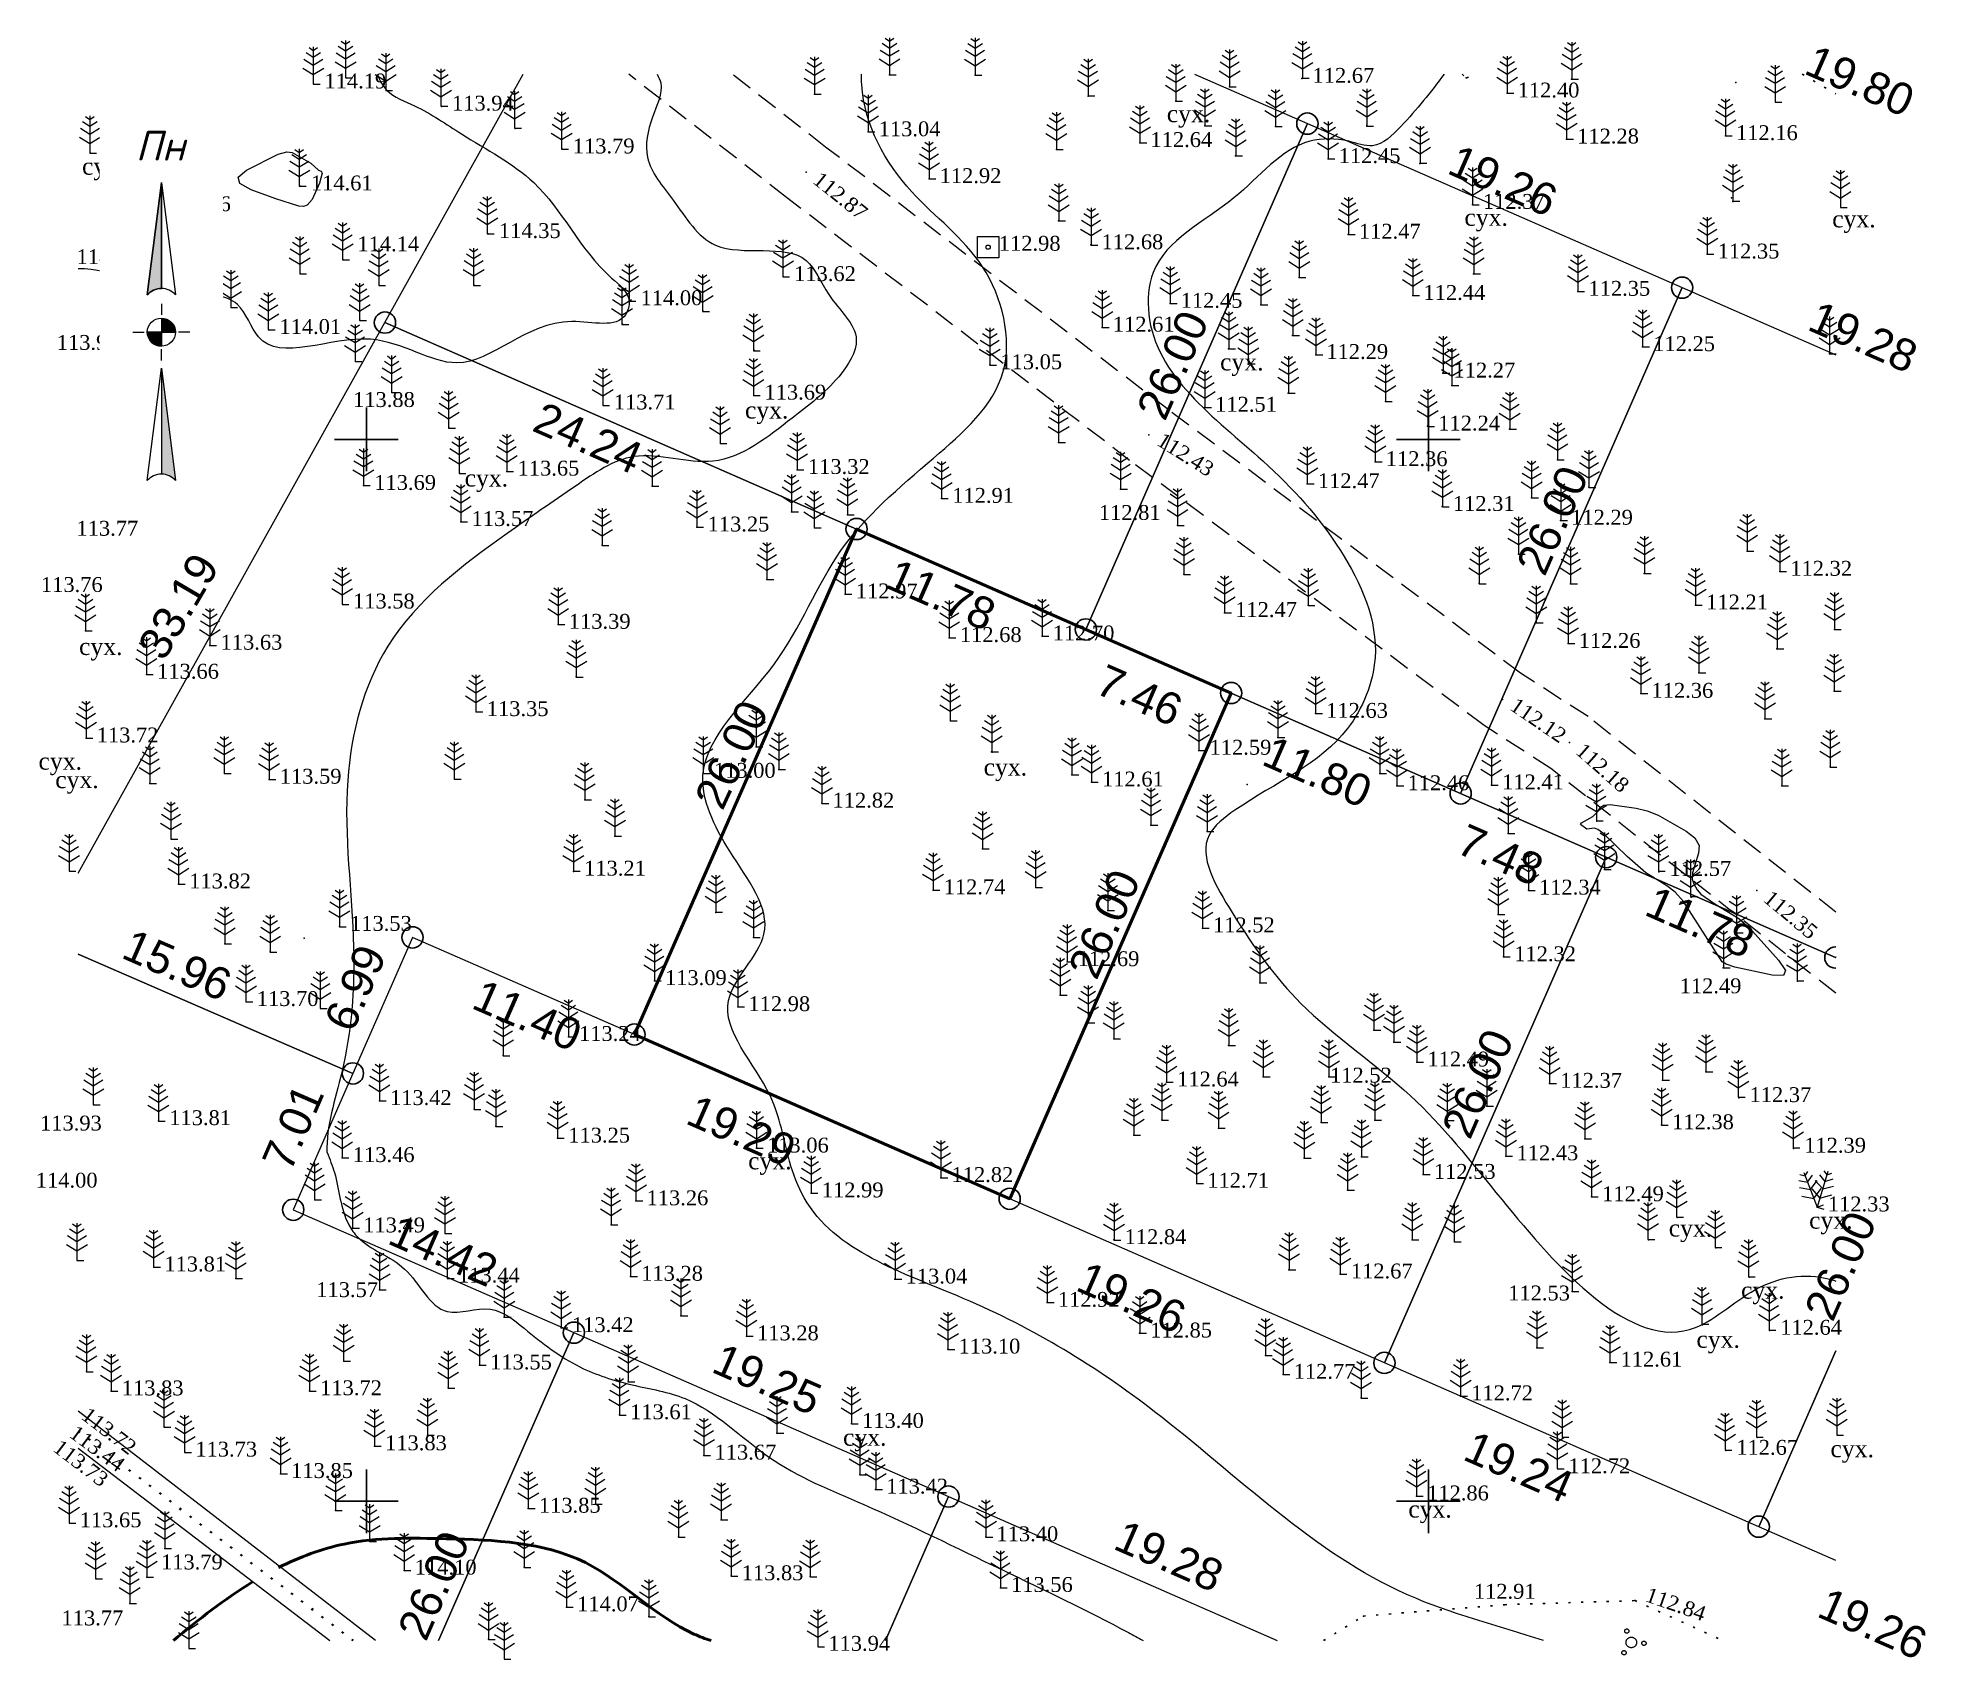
# Model space of a CAD drawing. Header units: millimetres. Extents: x 5405534.5 to 5405623.4, y 5525092.6 to 5525168.9.
import ezdxf
from ezdxf.enums import TextEntityAlignment as Align

# ---------------------------------------------------------------- set-up
doc = ezdxf.new("R2010")
doc.units = ezdxf.units.MM
doc.set_wipeout_variables(frame=1)
for name, pattern in [('DASHEDX2', [1.5, 1, -0.5]), ('HIDDEN', [0.5, 0, -0.5]), ('суцільна', [50, 50, 0])]:
    doc.linetypes.add(name, pattern=pattern)
for name, color, linetype, lineweight in [('#Лист (текст_ПН)', 250, 'Continuous', 0), ('#Штамп', 250, 'Continuous', 0), ('11900000', 1, 'Continuous', 30), ('Контур', 7, 'HIDDEN', 30), ('рельеф', 7, 'Continuous', 0), ('ТОЧКИ', 7, 'Continuous', 30), ('усл. знак', 7, 'суцільна', 20)]:
    doc.layers.add(name, color=color, linetype=linetype, lineweight=lineweight)
for name, color, linetype in [('SC007', 7, 'Continuous'), ('горизонтали', 42, 'Continuous'), ('дороги', 7, 'Continuous'), ('Ділянки_Межі', 10, 'Continuous'), ('надписи', 7, 'Continuous'), ('отметки', 7, 'Continuous'), ('промеры', 185, 'Continuous'), ('Растительность', 7, 'Continuous')]:
    doc.layers.add(name, color=color, linetype=linetype)
doc.styles.get("Standard").update_dxf_attribs({"font": 'arial.ttf'})
doc.styles.add('times', font='times.ttf')
doc.styles.add('Мой_Топо', font='isocpeui.ttf')
doc.linetypes.add('канава 0', pattern='A,0.9,0,["|",Standard,S=0.25,R=0,X=0,Y=0],0.1', length=1)

msp = doc.modelspace()

# ---------------------------------------------------------------- texts
at = {"layer": 'надписи', "color": 7, "style": 'times'}
for p in [(5405587.686, 5525165.735, 111.861), (5405536.611, 5525163.261, 111.861), (5405601.699, 5525160.855, 111.861), (5405619.014, 5525160.781, 111.861), (5405590.195, 5525154.045, 111.861), (5405567.824, 5525151.78, 111.861), (5405554.626, 5525148.579, 111.861), (5405536.473, 5525140.647, 111.861), (5405534.563, 5525135.247, 111.861), (5405535.35, 5525134.377, 111.861), (5405579.062, 5525134.969, 111.861), (5405567.976, 5525116.429, 111.861), (5405611.318, 5525113.261, 111.861), (5405617.928, 5525113.631, 111.861), (5405614.724, 5525110.337, 111.861), (5405612.623, 5525108.024, 111.861), (5405572.442, 5525103.412, 111.861), (5405618.933, 5525102.872, 111.861), (5405599.055, 5525100.03, 111.861)]:
    msp.add_text('сух.', height=0.8, dxfattribs=at).set_placement(p, align=Align.TOP_LEFT)
at = {"layer": 'отметки', "color": 7, "style": 'times'}
for s, p in [('114.19', (5405548.027, 5525167.225, 114.186)), ('112.67', (5405594.546, 5525167.489, 112.666)), ('113.94', (5405554.029, 5525166.181, 113.941)), ('112.40', (5405604.205, 5525166.798, 112.403)), ('113.04', (5405574.12, 5525164.973, 113.038)), ('112.64', (5405586.916, 5525164.467, 112.636)), ('112.28', (5405607.006, 5525164.631, 112.282)), ('112.16', (5405614.487, 5525164.79, 112.158)), ('114.35', (5405537.504, 5525163.98, 114.352)), ('113.79', (5405559.717, 5525164.164, 113.787)), ('112.45', (5405595.78, 5525163.711, 112.455)), ('114.61', (5405547.386, 5525162.423, 114.613)), ('112.92', (5405576.991, 5525162.767, 112.922)), ('112.37', (5405602.571, 5525161.554, 112.369)), ('114.36', (5405540.709, 5525161.443, 114.359)), ('114.35', (5405556.241, 5525160.18, 114.35)), ('112.47', (5405596.732, 5525160.15, 112.471)), ('114.01', (5405536.356, 5525158.951, 114.006)), ('114.14', (5405549.576, 5525159.557, 114.142)), ('112.98', (5405579.776, 5525159.582, 112.98)), ('112.68', (5405584.614, 5525159.652, 112.68)), ('112.35', (5405613.621, 5525159.217, 112.353)), ('113.62', (5405570.138, 5525158.152, 113.624)), ('112.44', (5405599.77, 5525157.267, 112.442)), ('112.35', (5405607.538, 5525157.461, 112.353)), ('114.00', (5405562.911, 5525157.017, 114.001)), ('112.45', (5405588.339, 5525156.894, 112.445)), ('114.01', (5405545.905, 5525155.664, 114.012)), ('112.61', (5405585.143, 5525155.774, 112.605)), ('113.96', (5405535.423, 5525154.915, 113.957)), ('112.29', (5405595.199, 5525154.486, 112.291)), ('112.25', (5405610.589, 5525154.855, 112.246)), ('113.05', (5405579.848, 5525154.003, 113.052)), ('112.27', (5405601.185, 5525153.612, 112.271)), ('113.88', (5405549.373, 5525152.225, 113.881)), ('113.71', (5405561.649, 5525152.109, 113.711)), ('113.69', (5405568.741, 5525152.573, 113.689)), ('112.51', (5405589.962, 5525152.002, 112.506)), ('112.24', (5405600.466, 5525151.116, 112.241)), ('112.36', (5405597.997, 5525149.44, 112.362)), ('113.69', (5405550.37, 5525148.32, 113.692)), ('113.65', (5405557.12, 5525148.994, 113.646)), ('113.32', (5405570.789, 5525149.072, 113.325)), ('112.47', (5405594.799, 5525148.402, 112.467)), ('112.91', (5405577.584, 5525147.712, 112.912)), ('112.31', (5405601.155, 5525147.331, 112.308)), ('113.57', (5405554.953, 5525146.622, 113.566)), ('112.81', (5405584.488, 5525146.907, 112.809)), ('112.29', (5405606.723, 5525146.683, 112.288)), ('113.77', (5405536.351, 5525146.164, 113.77)), ('113.25', (5405566.065, 5525146.363, 113.247)), ('112.32', (5405617.043, 5525144.278, 112.317)), ('113.76', (5405534.677, 5525143.515, 113.758)), ('112.97', (5405573.045, 5525143.212, 112.972)), ('113.58', (5405549.368, 5525142.737, 113.577)), ('112.47', (5405590.906, 5525142.336, 112.47)), ('112.21', (5405613.08, 5525142.691, 112.214)), ('113.39', (5405559.532, 5525141.782, 113.394)), ('112.68', (5405577.944, 5525141.157, 112.676)), ('112.70', (5405582.312, 5525141.233, 112.703)), ('113.63', (5405543.136, 5525140.798, 113.634)), ('112.26', (5405607.08, 5525140.882, 112.258)), ('113.66', (5405540.149, 5525139.431, 113.661)), ('112.36', (5405610.507, 5525138.532, 112.361)), ('113.35', (5405555.668, 5525137.671, 113.35)), ('112.63', (5405595.189, 5525137.588, 112.634)), ('113.72', (5405537.303, 5525136.43, 113.716)), ('112.59', (5405589.7, 5525135.852, 112.59)), ('113.59', (5405545.921, 5525134.487, 113.591)), ('113.00', (5405566.363, 5525134.764, 112.998)), ('112.61', (5405584.636, 5525134.356, 112.608)), ('112.46', (5405599.021, 5525134.181, 112.461)), ('112.41', (5405603.472, 5525134.22, 112.414)), ('112.82', (5405571.947, 5525133.362, 112.819)), ('113.82', (5405541.658, 5525129.555, 113.825)), ('113.21', (5405560.251, 5525130.159, 113.21)), ('112.57', (5405611.351, 5525130.143, 112.572)), ('112.74', (5405577.179, 5525129.28, 112.74)), ('112.34', (5405605.212, 5525129.266, 112.339)), ('113.53', (5405549.23, 5525127.558, 113.525)), ('112.52', (5405589.86, 5525127.487, 112.516)), ('112.32', (5405604.043, 5525126.129, 112.318)), ('112.69', (5405583.488, 5525125.896, 112.691)), ('113.09', (5405564.058, 5525125.005, 113.087)), ('112.49', (5405611.833, 5525124.619, 112.494)), ('113.70', (5405544.838, 5525124.019, 113.704)), ('112.98', (5405567.986, 5525123.777, 112.984)), ('113.24', (5405560.01, 5525122.374, 113.245)), ('112.49', (5405599.955, 5525121.172, 112.488)), ('112.64', (5405588.169, 5525120.23, 112.645)), ('112.52', (5405595.372, 5525120.412, 112.516)), ('112.37', (5405606.21, 5525120.168, 112.372)), ('113.42', (5405551.111, 5525119.356, 113.424)), ('112.37', (5405615.123, 5525119.495, 112.37)), ('113.93', (5405534.635, 5525118.156, 113.935)), ('113.81', (5405540.719, 5525118.41, 113.814)), ('112.38', (5405611.477, 5525118.216, 112.382)), ('113.25', (5405559.506, 5525117.588, 113.247)), ('113.06', (5405568.862, 5525117.119, 113.058)), ('112.39', (5405617.697, 5525117.114, 112.385)), ('113.46', (5405549.362, 5525116.671, 113.463)), ('112.43', (5405604.153, 5525116.754, 112.433)), ('114.00', (5405534.435, 5525115.468, 114)), ('112.82', (5405577.55, 5525115.732, 112.818)), ('112.71', (5405589.592, 5525115.462, 112.708)), ('112.53', (5405600.26, 5525115.88, 112.534)), ('113.26', (5405563.191, 5525114.637, 113.259)), ('112.99', (5405571.441, 5525115.008, 112.986)), ('112.49', (5405608.179, 5525114.827, 112.492)), ('112.33', (5405618.81, 5525114.347, 112.326)), ('113.49', (5405549.85, 5525113.359, 113.493)), ('112.84', (5405585.698, 5525112.805, 112.839)), ('113.81', (5405540.487, 5525111.523, 113.806)), ('113.44', (5405554.314, 5525110.997, 113.442)), ('113.28', (5405562.939, 5525111.082, 113.283)), ('113.04', (5405575.388, 5525110.951, 113.038)), ('112.67', (5405596.352, 5525111.19, 112.674)), ('113.57', (5405547.641, 5525110.314, 113.568)), ('112.53', (5405603.759, 5525110.155, 112.531)), ('112.92', (5405582.556, 5525109.854, 112.918)), ('113.42', (5405559.676, 5525108.662, 113.422)), ('113.28', (5405568.391, 5525108.276, 113.277)), ('112.85', (5405586.905, 5525108.409, 112.853)), ('112.64', (5405616.566, 5525108.538, 112.636)), ('113.10', (5405577.882, 5525107.654, 113.1)), ('113.55', (5405555.825, 5525106.907, 113.55)), ('112.77', (5405593.661, 5525106.466, 112.774)), ('112.61', (5405609.049, 5525107.04, 112.609)), ('113.83', (5405538.484, 5525105.685, 113.831)), ('113.72', (5405547.823, 5525105.693, 113.717)), ('112.72', (5405602.019, 5525105.452, 112.722)), ('113.61', (5405562.416, 5525104.562, 113.606)), ('113.40', (5405573.338, 5525104.153, 113.396)), ('113.83', (5405550.88, 5525103.1, 113.828)), ('112.67', (5405614.5, 5525102.887, 112.674)), ('113.73', (5405541.947, 5525102.803, 113.732)), ('113.67', (5405566.391, 5525102.661, 113.673)), ('112.72', (5405606.595, 5525102.019, 112.717)), ('113.85', (5405546.459, 5525101.794, 113.847)), ('113.42', (5405574.475, 5525101.06, 113.424)), ('112.86', (5405599.941, 5525100.74, 112.857)), ('113.65', (5405536.502, 5525099.474, 113.646)), ('113.85', (5405558.122, 5525100.16, 113.852)), ('113.40', (5405579.665, 5525098.816, 113.398)), ('113.79', (5405540.33, 5525097.49, 113.789)), ('114.10', (5405552.28, 5525097.246, 114.095)), ('113.83', (5405567.669, 5525096.98, 113.828)), ('113.56', (5405580.351, 5525096.429, 113.557)), ('112.91', (5405602.143, 5525096.108, 112.91)), ('113.77', (5405535.646, 5525094.855, 113.769)), ('114.07', (5405559.923, 5525095.516, 114.068)), ('113.94', (5405571.749, 5525093.658, 113.938))]:
    msp.add_text(s, height=0.7, dxfattribs=at).set_placement(p, align=Align.TOP_LEFT)
for s, rotation, p in [('112.87', 321.1427, (5405571.407, 5525162.654, 112.869)), ('112.43', 327.64024, (5405587.533, 5525150.363, 112.433)), ('112.12', 325.5837, (5405604.18, 5525137.885, 112.12)), ('112.18', 318.50783, (5405607.351, 5525135.764, 112.176)), ('112.35', 320.08516, (5405616.172, 5525128.821, 112.347)), ('113.72', 322.32802, (5405536.948, 5525104.478, 113.722)), ('113.44', 323.46089, (5405536.371, 5525103.631, 113.439)), ('113.73', 322.59746, (5405535.617, 5525102.959, 113.39)), ('112.84', 340.63826, (5405610.397, 5525095.968, 112.84))]:
    msp.add_text(s, height=0.7, rotation=rotation, dxfattribs=at).set_placement(p, align=Align.TOP_LEFT)
at = {"layer": 'промеры', "char_height": 1.5, "attachment_point": 1}
for s, insert, rotation in [('19.80', (5405618.223, 5525168.621), 336.35584), ('19.26', (5405601.42, 5525163.925), 336.35584), ('19.28', (5405618.38, 5525156.562), 336.35584), ('26.00', (5405586.221, 5525151.403), 66.37949), ('24.24', (5405558.337, 5525151.806), 336.35584), ('26.00', (5405604.098, 5525144.094), 66.37949), ('33.19', (5405539.17, 5525140.264), 59.59258), ('11.78', (5405574.975, 5525144.42), 336.35584), ('7.46', (5405584.834, 5525139.46), 336.35584), ('26.00', (5405565.406, 5525133.098), 65.18604), ('11.80', (5405592.685, 5525136.087), 336.35584), ('7.48', (5405601.834, 5525131.944), 336.35584), ('26.00', (5405583, 5525125.083, 107.24), 66.37949), ('11.78', (5405610.703, 5525129.01), 336.35584), ('15.96', (5405538.998, 5525126.989), 336.35584), ('6.99', (5405547.974, 5525122.602), 66.537), ('11.40', (5405555.484, 5525124.619), 336.35584), ('26.00', (5405600.582, 5525117.569), 66.37949), ('7.01', (5405545.044, 5525116.047), 66.537), ('19.29', (5405565.564, 5525119.185), 336.35584), ('26.00', (5405617.662, 5525108.991), 66.37949), ('14.42', (5405551.53, 5525113.532), 336.35584), ('19.26', (5405583.932, 5525111.331), 336.35584), ('19.25', (5405566.78, 5525107.488), 336.35584), ('19.24', (5405602.16, 5525103.358), 336.35584), ('26.00', (5405551.427, 5525093.941, 107.24), 66.37949), ('19.28', (5405585.699, 5525099.157), 336.35584), ('19.26', (5405618.828, 5525095.972), 336.35584)]:
    msp.add_mtext(s, dxfattribs=dict(at, insert=insert, rotation=rotation))

# ---------------------------------------------------------------- blocks, each defined once
blk = doc.blocks.new('SYMBOL902')
at = {"layer": 'SC007'}
blk.add_lwpolyline([(-1.25, -1.25), (-1.25, 1.25), (1.25, 1.25), (1.25, -1.25)], close=True, dxfattribs=at)
blk.add_circle((0, 0), 0.25, dxfattribs=at)
blk = doc.blocks.new('A$C51FE15A3')
at = {"layer": 'Растительность', "color": 94, "lineweight": 0}
for points in [[(-0.447, 1.172), (0, 0.895), (0.447, 1.172)], [(-0.343, 1.489), (0, 1.267), (0.343, 1.489)], [(-0.201, 1.726), (0, 1.584), (0.201, 1.726)], [(0, 1.75), (0, 0), (0.319, 0)], [(-0.493, 0.753), (0, 0.444), (0.493, 0.753)]]:
    blk.add_lwpolyline(points, dxfattribs=at)
blk = doc.blocks.new('A$C72385B22')
at = {"layer": 'усл. знак'}
for centre, radius in [((0, 0), 0.625), ((-0.02, 1.49), 0.25), ((-1.29, -0.64), 0.25), ((1.28, -0.76), 0.25)]:
    blk.add_circle(centre, radius, dxfattribs=at)
blk = doc.blocks.new('*U4')
at = {"color": 0}
for points in [[(-0.113, 0), (-0.109, -0.029), (-0.097, -0.056)], [(-0.113, 0), (-0.097, -0.056), (0, 0)], [(-0.097, -0.056), (0, -0.113), (0, 0)], [(-0.097, -0.056), (-0.08, -0.08), (-0.056, -0.097)], [(-0.097, -0.056), (-0.056, -0.097), (0, -0.113)], [(-0.056, -0.097), (-0.029, -0.109), (0, -0.113)]]:
    blk.add_solid(points, dxfattribs=at)
blk = doc.blocks.new('*U5')
at = {"color": 0}
for points in [[(0, 0), (0.097, 0.056), (0, 0.113)], [(0.097, 0.056), (0.029, 0.109), (0, 0.113)], [(0, 0), (0.113, 0), (0.097, 0.056)], [(0.097, 0.056), (0.056, 0.097), (0.029, 0.109)], [(0.097, 0.056), (0.08, 0.08), (0.056, 0.097)], [(0.113, 0), (0.109, 0.029), (0.097, 0.056)]]:
    blk.add_solid(points, dxfattribs=at)
blk = doc.blocks.new('*U6')
at = {"color": 0}
for points in [[(0, -1.136), (0.021, -1.138), (0, -0.288)], [(0.021, -1.138), (0.042, -1.142), (0, -0.288)], [(0.042, -1.142), (0.062, -1.15), (0, -0.288)], [(0.062, -1.15), (0.081, -1.16), (0, -0.288)], [(0.081, -1.16), (0.098, -1.173), (0, -0.288)], [(0.098, -1.173), (0.113, -1.188), (0, -0.288)]]:
    blk.add_solid(points, dxfattribs=at)
blk = doc.blocks.new('*U7')
at = {"color": 0}
for points in [[(-0.113, 0.297), (-0.098, 0.312), (0, 1.197)], [(-0.098, 0.312), (-0.081, 0.325), (0, 1.197)], [(-0.081, 0.325), (-0.062, 0.335), (0, 1.197)], [(-0.062, 0.335), (-0.042, 0.343), (0, 1.197)], [(-0.042, 0.343), (-0.021, 0.347), (0, 1.197)], [(-0.021, 0.347), (0, 0.349), (0, 1.197)]]:
    blk.add_solid(points, dxfattribs=at)
blk = doc.blocks.new('#Північ')
at = {"color": 7}
blk.add_wipeout([(-2.901, 10.635), (2.901, 10.635), (2.901, -7.981), (-2.901, -7.981)], dxfattribs=at).dxf.layer = '#Лист (текст_ПН)'
at = {"layer": '#Лист (текст_ПН)'}
for p, q in [((-0.663, 1.748), (0, 7.043)), ((0, 7.043), (0, 2.052)), ((0, 7.043), (0.663, 1.748)), ((0, 1.337), (0, 0.807)), ((-1.337, 0), (-0.807, 0)), ((-0.662, 0), (0.662, 0)), ((0, 0.662), (0, -0.662)), ((1.337, 0), (0.807, 0)), ((0, -1.337), (0, -0.807)), ((-0.663, -6.99), (0, -1.695)), ((0, -1.695), (0.663, -6.99)), ((0, -1.695), (0, -6.686))]:
    blk.add_line(p, q, dxfattribs=at)
at = {"layer": '#Лист (текст_ПН)', "flags": 128}
for points in [[(0, 7.043), (-0.663, 1.748, -0.218585), (0, 2.052)], [(0, 0), (-0.662, 0, 0.414214), (0, -0.662)]]:
    blk.add_lwpolyline(points, format="xyb", close=True, dxfattribs=at)
at = {"layer": '#Лист (текст_ПН)'}
blk.add_circle((0, 0), 0.662, dxfattribs=at)
for centre in [(0, 1.178), (0, -7.56)]:
    blk.add_arc(centre, 0.874, 40.67981, 139.32019, dxfattribs=at)
at = {"layer": '#Лист (текст_ПН)', "xscale": 5.883850111352785, "yscale": 5.883850111352785, "zscale": 5.883850111352785}
for name in ['*U7', '*U4', '*U5', '*U6']:
    blk.add_blockref(name, (0, 0), dxfattribs=at)
at = {"layer": '#Лист (текст_ПН)', "style": 'Мой_Топо'}
blk.add_text('Пн', height=1.4, dxfattribs=at).set_placement((-1.217, 8.077))

# ---------------------------------------------------------------- linework, layer by layer
at = {"layer": '11900000', "color": 7}
for points in [[(5405550, 5525148.5, 0), (5405550, 5525151.5, 0)], [(5405550, 5525148.5, 0), (5405550, 5525151.5, 0)], [(5405600, 5525148.5, 0), (5405600, 5525151.5, 0)], [(5405600, 5525148.5, 0), (5405600, 5525151.5, 0)], [(5405548.5, 5525150, 0), (5405551.5, 5525150, 0)], [(5405548.5, 5525150, 0), (5405551.5, 5525150, 0)], [(5405598.5, 5525150, 0), (5405601.5, 5525150, 0)], [(5405598.5, 5525150, 0), (5405601.5, 5525150, 0)], [(5405550, 5525098.5, 0), (5405550, 5525101.5, 0)], [(5405550, 5525098.5, 0), (5405550, 5525101.5, 0)], [(5405600, 5525098.5, 0), (5405600, 5525101.5, 0)], [(5405600, 5525098.5, 0), (5405600, 5525101.5, 0)], [(5405548.5, 5525100, 0), (5405551.5, 5525100, 0)], [(5405548.5, 5525100, 0), (5405551.5, 5525100, 0)], [(5405598.5, 5525100, 0), (5405601.5, 5525100, 0)], [(5405598.5, 5525100, 0), (5405601.5, 5525100, 0)]]:
    msp.add_polyline3d(points, dxfattribs=at)
at = {"layer": 'горизонтали', "color": 32}
for points in [[(5405547.047, 5525160.962, 114.5), (5405546.827, 5525160.982, 114.5), (5405545.737, 5525161.332, 114.5), (5405544.577, 5525161.752, 114.5), (5405544.047, 5525162.042, 114.5), (5405543.967, 5525162.352, 114.5), (5405544.357, 5525162.672, 114.5), (5405545.847, 5525163.422, 114.5), (5405546.247, 5525163.532, 114.5), (5405546.507, 5525163.502, 114.5), (5405547.387, 5525163.002, 114.5), (5405547.747, 5525162.682, 114.5), (5405547.877, 5525162.622, 114.5), (5405547.917, 5525162.532, 114.5), (5405547.787, 5525162.062, 114.5), (5405547.447, 5525161.302, 114.5), (5405547.207, 5525161.032, 114.5), (5405547.047, 5525160.962, 114.5)], [(5405607.467, 5525131.652, 112.5), (5405607.167, 5525131.872, 112.5), (5405607.207, 5525131.942, 112.5), (5405607.747, 5525132.242, 112.5), (5405607.977, 5525132.482, 112.5), (5405608.107, 5525132.682, 112.5), (5405608.267, 5525132.782, 112.5), (5405608.567, 5525132.812, 112.5), (5405609.787, 5525132.632, 112.5), (5405610.307, 5525132.512, 112.5), (5405610.827, 5525132.302, 112.5), (5405612.137, 5525131.552, 112.5), (5405612.547, 5525131.232, 112.5), (5405612.747, 5525130.882, 112.5), (5405612.717, 5525130.512, 112.5), (5405612.437, 5525129.582, 112.5), (5405612.427, 5525129.292, 112.5), (5405612.497, 5525129.072, 112.5), (5405612.657, 5525128.782, 112.5), (5405612.827, 5525128.582, 112.5), (5405613.487, 5525128.122, 112.5), (5405614.617, 5525127.432, 112.5), (5405615.117, 5525126.992, 112.5), (5405616.487, 5525125.482, 112.5), (5405616.817, 5525124.992, 112.5), (5405616.727, 5525124.752, 112.5), (5405616.187, 5525124.772, 112.5), (5405614.427, 5525125.152, 112.5), (5405614.017, 5525125.292, 112.5), (5405613.827, 5525125.402, 112.5), (5405612.007, 5525128.242, 112.5), (5405611.617, 5525128.682, 112.5), (5405611.227, 5525128.982, 112.5), (5405610.247, 5525129.592, 112.5), (5405609.367, 5525130.362, 112.5), (5405608.267, 5525131.422, 112.5), (5405607.987, 5525131.632, 112.5), (5405607.827, 5525131.692, 112.5), (5405607.467, 5525131.652, 112.5)]]:
    msp.add_polyline3d(points, close=True, dxfattribs=at)
for points, knots in [([(5405550.512, 5525167.192, 114), (5405550.626, 5525166.902, 114), (5405551, 5525166.204, 114), (5405552.674, 5525165.609, 114), (5405554.839, 5525164.066, 113.997), (5405558.719, 5525162.071, 114.025), (5405560.155, 5525158.595, 113.911), (5405562.53, 5525156.801, 114.055), (5405562.057, 5525155.107, 113.802), (5405558.149, 5525156.361, 114.185), (5405554.807, 5525152.221, 113.954), (5405550.102, 5525155.853, 114.014), (5405545.17, 5525153.178, 113.999), (5405544.08, 5525156.871, 114), (5405540.54, 5525156.701, 114), (5405538.017, 5525158.055, 114), (5405536.434, 5525158.033, 114)], [85.014984, 85.014984, 85.014984, 85.014984, 85.928991, 87.413055, 89.991548, 94.086682, 99.889377, 101.25486, 101.908936, 104.462973, 110.221445, 114.440094, 119.71146, 121.525434, 123.819884, 129.102931, 129.102931, 129.102931, 129.102931]), ([(5405563.686, 5525167.192, 113.5), (5405563.769, 5525167.061, 113.5), (5405564.039, 5525166.436, 113.5), (5405563.352, 5525165.101, 113.5), (5405562.942, 5525163.059, 113.5), (5405564.629, 5525161.171, 113.5), (5405566.363, 5525158.158, 113.5), (5405570.613, 5525159.534, 113.5), (5405571.684, 5525156.553, 113.5), (5405573.627, 5525154.949, 113.5), (5405572.051, 5525152.507, 113.5), (5405569.761, 5525150.82, 113.5), (5405566.616, 5525148.238, 113.5), (5405562.705, 5525149.803, 113.5), (5405559.579, 5525147.6, 113.5), (5405555.626, 5525144.929, 113.5), (5405550.531, 5525141.034, 113.5), (5405548.596, 5525133.487, 113.501), (5405549.634, 5525126.727, 113.496), (5405549.221, 5525120.889, 113.51), (5405548.093, 5525117.659, 113.486), (5405548.143, 5525116.425, 113.496)], [92.623229, 92.623229, 92.623229, 92.623229, 93.090703, 94.746096, 96.646313, 99.00528, 101.912727, 106.243838, 108.163109, 110.655399, 112.587254, 115.519591, 119.766213, 123.497413, 126.54295, 130.488841, 138.209924, 144.8127, 152.676065, 158.604254, 162.404442, 162.404442, 162.404442, 162.404442]), ([(5405605.419, 5525093.44), (5405603.272, 5525094.139), (5405596.233, 5525095.883), (5405588.409, 5525103.854), (5405579.035, 5525109.606), (5405571.371, 5525111.966), (5405569.709, 5525116.448), (5405569.284, 5525119.656), (5405565.633, 5525123.218), (5405569.898, 5525126.87), (5405567.01, 5525130.436), (5405564.813, 5525135.049), (5405569.793, 5525139.231), (5405571.886, 5525145.046), (5405576.408, 5525148.838), (5405580.91, 5525152.767), (5405579.483, 5525158.546), (5405575.249, 5525161.535), (5405573.377, 5525164.909), (5405573.306, 5525167.031), (5405573.308, 5525167.192)], [216.088487, 216.088487, 216.088487, 216.088487, 222.836087, 237.536386, 248.01366, 256.866189, 258.720564, 261.95275, 266.836168, 270.378711, 274.599254, 278.374828, 284.568748, 290.803381, 296.97347, 302.199909, 307.230718, 312.080641, 317.652517, 318.113767, 318.113767, 318.113767, 318.113767]), ([(5405600.739, 5525167.192), (5405600.122, 5525166.358), (5405599.09, 5525165.083), (5405597.566, 5525163.574), (5405596.028, 5525164.185), (5405593.433, 5525164.191), (5405590.954, 5525160.883), (5405586.965, 5525159.117), (5405586.523, 5525153.415), (5405591.743, 5525149.767), (5405595.996, 5525145.101), (5405598.147, 5525140.306), (5405595.998, 5525135.121), (5405592.302, 5525133.657), (5405588.798, 5525130.974), (5405591.168, 5525126.951), (5405593.956, 5525122.982), (5405599.465, 5525119.279), (5405603.945, 5525113.455), (5405610.712, 5525105.665), (5405615.424, 5525110.46), (5405617.973, 5525110.78), (5405619.158, 5525110.374), (5405619.178, 5525110.367)], [86.066288, 86.066288, 86.066288, 86.066288, 89.023871, 90.640593, 91.784027, 93.610326, 98.076593, 103.244221, 105.220832, 113.967103, 119.548086, 124.864016, 128.424184, 134.979892, 136.668136, 140.471916, 145.840127, 152.573567, 159.115125, 170.0303, 173.592386, 177.120836, 177.183353, 177.183353, 177.183353, 177.183353]), ([(5405548.147, 5525116.421), (5405548.274, 5525116.11), (5405548.723, 5525115.01), (5405548.777, 5525113.511), (5405549.968, 5525111.865), (5405552.086, 5525111.316), (5405553.315, 5525108.321), (5405555.871, 5525109.431), (5405557.809, 5525107.807), (5405559.784, 5525106.268), (5405562.486, 5525105.421), (5405565.832, 5525104.897), (5405568.827, 5525101.723), (5405574.123, 5525099.626), (5405579.745, 5525096.832), (5405584.157, 5525094.76), (5405586.337, 5525093.567), (5405586.566, 5525093.44)], [0, 0, 0, 0, 1.007155, 3.563912, 4.279646, 6.9474, 9.775929, 11.81191, 13.632623, 16.826034, 19.431788, 22.005704, 26.799828, 31.811981, 38.996737, 45.651099, 46.437329, 46.437329, 46.437329, 46.437329])]:
    msp.add_open_spline(points, degree=3, knots=knots, dxfattribs=at)
at = {"layer": 'горизонтали', "color": 32, "lineweight": 50}
msp.add_open_spline([(5405566.231, 5525093.44), (5405565.956, 5525093.527), (5405563.813, 5525094.328), (5405560.494, 5525098.002), (5405554.353, 5525098.24), (5405549.372, 5525098.318), (5405546.859, 5525097.377), (5405545.865, 5525096.877)], degree=3, knots=[373.001443, 373.001443, 373.001443, 373.001443, 373.883266, 380.004986, 386.648546, 391.457009, 394.799547, 394.799547, 394.799547, 394.799547], dxfattribs=at)
msp.add_open_spline([(5405544.644, 5525096.197), (5405543.342, 5525095.406), (5405542.104, 5525094.445), (5405540.924, 5525093.44)], degree=3, dxfattribs=at)
at = {"layer": 'дороги', "color": 7, "linetype": 'DASHEDX2'}
for points in [[(5405619.178, 5525123.917), (5405605.772, 5525134.499), (5405602.629, 5525136.522), (5405585.937, 5525149.012), (5405569.786, 5525161.391), (5405562.35, 5525167.192)], [(5405619.178, 5525127.739), (5405607.518, 5525136.943), (5405604.341, 5525138.988), (5405587.749, 5525151.404), (5405571.622, 5525163.765), (5405567.228, 5525167.192)]]:
    msp.add_lwpolyline(points, dxfattribs=at)
at = {"layer": 'Ділянки_Межі'}
for points in [[(5405588.996, 5525167.192), (5405594.305, 5525164.868), (5405583.877, 5525141.051), (5405573.079, 5525145.778), (5405550.874, 5525155.5)], [(5405550.874, 5525155.5), (5405557.386, 5525167.192)], [(5405601.521, 5525133.326), (5405611.949, 5525157.143), (5405619.178, 5525153.978)], [(5405619.178, 5525125.631), (5405619.165, 5525125.601), (5405608.375, 5525130.325), (5405601.521, 5525133.326)]]:
    msp.add_lwpolyline(points, dxfattribs=at)
at = {"layer": 'Ділянки_Межі', "lineweight": 25}
for points in [[(5405588.996, 5525167.192), (5405594.305, 5525164.868), (5405611.949, 5525157.143), (5405619.178, 5525153.978)], [(5405536.434, 5525129.574), (5405550.874, 5525155.5), (5405573.079, 5525145.778), (5405562.618, 5525121.976), (5405552.171, 5525126.549), (5405549.366, 5525120.143), (5405536.434, 5525125.76)], [(5405619.178, 5525097.214), (5405615.555, 5525098.8), (5405597.932, 5525106.515), (5405580.288, 5525114.24), (5405562.618, 5525121.976), (5405552.171, 5525126.549), (5405549.366, 5525120.143), (5405546.556, 5525113.725), (5405559.77, 5525107.94), (5405577.405, 5525100.219), (5405592.888, 5525093.44)], [(5405619.165, 5525125.601), (5405619.178, 5525125.631)], [(5405619.178, 5525125.595), (5405619.165, 5525125.601)]]:
    msp.add_lwpolyline(points, dxfattribs=at)
at = {"layer": 'Ділянки_Межі'}
msp.add_lwpolyline([(5405583.877, 5525141.051), (5405594.305, 5525164.868), (5405611.949, 5525157.143), (5405601.521, 5525133.326), (5405590.715, 5525138.057)], close=True, dxfattribs=at)
at = {"layer": 'Ділянки_Межі', "lineweight": 50}
msp.add_lwpolyline([(5405562.618, 5525121.976), (5405573.079, 5525145.778), (5405583.877, 5525141.051), (5405590.715, 5525138.057), (5405580.288, 5525114.24)], close=True, dxfattribs=at)
at = {"layer": 'Ділянки_Межі', "lineweight": 0}
msp.add_lwpolyline([(5405580.288, 5525114.24), (5405590.715, 5525138.057), (5405601.521, 5525133.326), (5405608.375, 5525130.325), (5405597.932, 5525106.515)], close=True, dxfattribs=at)
for points in [[(5405597.932, 5525106.515), (5405608.375, 5525130.325), (5405619.165, 5525125.601), (5405619.178, 5525125.595)], [(5405536.434, 5525125.76), (5405549.366, 5525120.143), (5405546.556, 5525113.725), (5405559.77, 5525107.94), (5405553.4, 5525093.44)], [(5405553.4, 5525093.44), (5405559.77, 5525107.94), (5405577.405, 5525100.219), (5405574.437, 5525093.44)], [(5405619.178, 5525107.076), (5405615.555, 5525098.8), (5405597.932, 5525106.515)], [(5405615.555, 5525098.8), (5405619.178, 5525107.076)], [(5405574.437, 5525093.44), (5405577.405, 5525100.219), (5405592.888, 5525093.44)], [(5405619.178, 5525097.214), (5405615.555, 5525098.8)]]:
    msp.add_lwpolyline(points, dxfattribs=at)
at = {"layer": 'Контур', "color": 7, "linetype": 'HIDDEN'}
for points, elevation in [([(5405601.599, 5525167.192), (5405601.79, 5525167.02)], 112.939), ([(5405601.79, 5525167.02), (5405602.293, 5525167.192)], 112.419), ([(5405617.603, 5525167.192), (5405619.178, 5525166.276)], 112.419), ([(5405595.065, 5525093.44), (5405596.946, 5525094.594), (5405603.597, 5525095.127), (5405609.731, 5525095.321), (5405613.873, 5525093.44)], 113.78)]:
    msp.add_lwpolyline(points, dxfattribs=dict(at, elevation=elevation))
at = {"layer": 'отметки', "color": 7}
for p in [(5405549.049, 5525167.026, 114.099), (5405574.633, 5525167.158, 112.955), (5405578.656, 5525167.155, 112.828), (5405594.046, 5525166.989, 112.666), (5405601.787, 5525167.019, 112.419), (5405606.746, 5525166.957, 112.277), (5405547.527, 5525166.725, 114.186), (5405550.936, 5525166.429, 113.997), (5405571.105, 5525166.259, 113.024), (5405583.979, 5525166.167, 112.682), (5405590.644, 5525166.601, 112.742), (5405603.705, 5525166.298, 112.403), (5405614.484, 5525166.8, 112.038), (5405553.529, 5525165.681, 113.941), (5405588.11, 5525165.923, 112.712), (5405556.998, 5525164.639, 113.847), (5405573.62, 5525164.473, 113.038), (5405589.482, 5525164.758, 112.619), (5405592.797, 5525164.724, 112.556), (5405597.097, 5525164.751, 112.536), (5405597.111, 5525164.796, 112.572), (5405613.987, 5525164.29, 112.158), (5405537.004, 5525163.48, 114.352), (5405559.217, 5525163.664, 113.787), (5405582.485, 5525163.644, 112.715), (5405586.416, 5525163.967, 112.636), (5405590.928, 5525163.346, 112.546), (5405606.506, 5525164.131, 112.282), (5405570.704, 5525162.578, 112.869), (5405595.28, 5525163.211, 112.455), (5405599.604, 5525162.996, 112.443), (5405540.785, 5525162.274, 114.326), (5405542.729, 5525162.235, 114.477), (5405546.886, 5525161.923, 114.613), (5405576.491, 5525162.267, 112.922), (5405540.209, 5525160.943, 114.359), (5405602.071, 5525161.054, 112.369), (5405614.277, 5525161.371, 112.179), (5405614.334, 5525161.207, 112.254), (5405582.592, 5525160.284, 112.646), (5405555.741, 5525159.68, 114.35), (5405584.114, 5525159.152, 112.68), (5405596.232, 5525159.65, 112.471), (5405548.91, 5525158.46, 114.142), (5405613.121, 5525158.717, 112.353), (5405546.887, 5525157.803, 114.157), (5405550.61, 5525157.239, 114.146), (5405555.095, 5525157.249, 114.254), (5405569.638, 5525157.652, 113.624), (5405593.916, 5525157.623, 112.396), (5405602.132, 5525157.795, 112.38), (5405543.638, 5525156.213, 113.983), (5405562.411, 5525156.517, 114.001), (5405587.839, 5525156.394, 112.445), (5405592.11, 5525156.333, 112.378), (5405599.27, 5525156.767, 112.442), (5405607.038, 5525156.961, 112.353), (5405549.706, 5525155.6, 114.04), (5405562.062, 5525155.421, 113.914), (5405565.875, 5525156.026, 113.925), (5405545.405, 5525155.164, 114.012), (5405584.643, 5525155.274, 112.605), (5405593.61, 5525154.895, 112.334), (5405549.492, 5525153.668, 113.956), (5405568.266, 5525154.191, 113.923), (5405590.598, 5525154.264, 112.443), (5405591.514, 5525153.548, 112.404), (5405594.699, 5525153.986, 112.291), (5405610.089, 5525154.355, 112.246), (5405618.891, 5525154.033, 112.141), (5405579.348, 5525153.503, 113.052), (5405600.685, 5525153.112, 112.271), (5405551.204, 5525152.207, 113.881), (5405568.241, 5525152.073, 113.689), (5405593.401, 5525152.174, 112.332), (5405597.977, 5525151.779, 112.274), (5405601.101, 5525152.542, 112.194), (5405561.149, 5525151.609, 113.711), (5405589.462, 5525151.502, 112.506), (5405553.884, 5525150.54, 113.797), (5405586.843, 5525150.208, 112.433), (5405599.966, 5525150.616, 112.241), (5405603.82, 5525150.478, 112.238), (5405566.666, 5525149.81, 113.572), (5405582.593, 5525149.857, 112.932), (5405554.379, 5525148.406, 113.643), (5405556.62, 5525148.494, 113.646), (5405570.289, 5525148.572, 113.325), (5405597.497, 5525148.94, 112.362), (5405606.078, 5525149.043, 112.198), (5405549.87, 5525147.82, 113.692), (5405563.458, 5525147.797, 113.36), (5405585.513, 5525147.659, 112.809), (5405594.299, 5525147.902, 112.467), (5405607.554, 5525147.743, 112.176), (5405570.02, 5525146.589, 113.108), (5405572.651, 5525146.44, 113.018), (5405577.084, 5525147.212, 112.912), (5405600.655, 5525146.831, 112.308), (5405604.852, 5525147.246, 112.208), (5405554.453, 5525146.122, 113.566), (5405565.565, 5525145.863, 113.247), (5405571.094, 5525145.828, 113.097), (5405588.191, 5525145.941, 112.662), (5405606.223, 5525146.183, 112.288), (5405561.101, 5525145.013, 113.362), (5405615.006, 5525144.729, 112.25), (5405604.238, 5525144.599, 112.246), (5405616.543, 5525143.778, 112.317), (5405568.862, 5525143.402, 113.094), (5405588.492, 5525143.646, 112.532), (5405602.395, 5525143.207, 112.312), (5405606.69, 5525143.19, 112.194), (5405610.164, 5525143.688, 112.174), (5405548.868, 5525142.237, 113.577), (5405572.545, 5525142.712, 112.972), (5405594.341, 5525142.185, 112.61), (5405612.58, 5525142.191, 112.214), (5405559.032, 5525141.282, 113.394), (5405590.406, 5525141.836, 112.47), (5405605.071, 5525141.359, 112.302), (5405536.776, 5525140.982, 113.728), (5405542.636, 5525140.298, 113.634), (5405577.444, 5525140.657, 112.676), (5405581.812, 5525140.733, 112.703), (5405606.58, 5525140.382, 112.258), (5405619.117, 5525141.046, 112.236), (5405616.412, 5525140.14, 112.224), (5405539.649, 5525138.931, 113.661), (5405559.878, 5525138.814, 113.277), (5405612.733, 5525138.999, 112.272), (5405603.485, 5525137.755, 112.12), (5405610.007, 5525138.032, 112.361), (5405619.108, 5525138.144, 112.204), (5405555.168, 5525137.171, 113.35), (5405577.495, 5525136.75, 112.754), (5405594.689, 5525137.088, 112.634), (5405615.85, 5525136.845, 112.254), (5405536.803, 5525135.93, 113.716), (5405592.917, 5525135.959, 112.543), (5405568.352, 5525135.526, 112.944), (5405579.439, 5525135.282, 112.73), (5405579.468, 5525135.273, 112.732), (5405589.2, 5525135.352, 112.59), (5405606.645, 5525135.721, 112.176), (5405543.317, 5525134.265, 113.657), (5405545.421, 5525133.987, 113.591), (5405554.141, 5525134.005, 113.362), (5405565.863, 5525134.264, 112.998), (5405569.42, 5525134.454, 112.911), (5405583.222, 5525134.2, 112.578), (5405597.709, 5525134.265, 112.387), (5405618.921, 5525134.574, 112.31), (5405539.803, 5525133.797, 113.719), (5405584.136, 5525133.856, 112.608), (5405591.472, 5525133.744, 112.506), (5405598.521, 5525133.681, 112.461), (5405602.972, 5525133.72, 112.414), (5405616.643, 5525133.682, 112.371), (5405560.282, 5525133.03, 113.209), (5405571.447, 5525132.862, 112.819), (5405561.698, 5525131.318, 113.209), (5405586.94, 5525131.841, 112.582), (5405589.584, 5525131.543, 112.499), (5405603.757, 5525131.446, 112.408), (5405607.933, 5525132.015, 112.524), (5405540.803, 5525131.186, 113.744), (5405579.008, 5525130.718, 112.697), (5405559.751, 5525129.659, 113.21), (5405608.287, 5525129.743, 112.336), (5405610.851, 5525129.643, 112.572), (5405541.158, 5525129.055, 113.825), (5405576.679, 5525128.78, 112.74), (5405581.513, 5525128.9, 112.682), (5405604.712, 5525128.766, 112.339), (5405615.468, 5525128.758, 112.347), (5405584.91, 5525127.817, 112.642), (5405612.376, 5525128.451, 112.526), (5405548.73, 5525127.058, 113.525), (5405566.447, 5525127.729, 113.044), (5405589.36, 5525126.987, 112.516), (5405603.287, 5525127.628, 112.27), (5405543.332, 5525126.249, 113.683), (5405547.067, 5525126.506, 113.648), (5405568.224, 5525126.551, 113.02), (5405614.529, 5525126.752, 112.568), (5405545.471, 5525125.863, 113.677), (5405582.988, 5525125.396, 112.691), (5405603.543, 5525125.629, 112.318), (5405613.885, 5525125.109, 112.494), (5405563.558, 5525124.505, 113.087), (5405592.068, 5525124.412, 112.526), (5405617.388, 5525124.489, 112.498), (5405544.338, 5525123.519, 113.704), (5405582.67, 5525123.831, 112.702), (5405547.833, 5525123.209, 113.565), (5405567.486, 5525123.277, 112.984), (5405583.978, 5525122.531, 112.735), (5405559.51, 5525121.874, 113.245), (5405585.187, 5525121.778, 112.69), (5405597.44, 5525122.18, 112.461), (5405598.382, 5525121.612, 112.556), (5405556.442, 5525120.985, 113.216), (5405590.595, 5525121.462, 112.574), (5405599.455, 5525120.672, 112.488), (5405592.227, 5525119.976, 112.655), (5405595.315, 5525119.981, 112.516), (5405611.029, 5525119.828, 112.395), (5405613.071, 5525120.219, 112.333), (5405550.611, 5525118.856, 113.424), (5405587.669, 5525119.73, 112.645), (5405605.71, 5525119.668, 112.372), (5405614.623, 5525118.995, 112.37), (5405537.148, 5525118.676, 113.929), (5405555.073, 5525118.454, 113.28), (5405602.75, 5525118.601, 112.433), (5405540.219, 5525117.91, 113.814), (5405556.101, 5525117.656, 113.33), (5405559.006, 5525117.088, 113.247), (5405586.134, 5525117.231, 112.759), (5405587.45, 5525117.953, 112.662), (5405590.117, 5525117.563, 112.7), (5405594.951, 5525117.83, 112.564), (5405597.478, 5525117.95, 112.575), (5405600.894, 5525117.933, 112.464), (5405610.977, 5525117.716, 112.382), (5405568.362, 5525116.619, 113.058), (5405596.847, 5525116.213, 112.567), (5405603.653, 5525116.254, 112.433), (5405607.366, 5525117.059, 112.46), (5405617.197, 5525116.614, 112.385), (5405548.862, 5525116.171, 113.463), (5405594.156, 5525116.148, 112.644), (5405599.76, 5525115.38, 112.534), (5405570.941, 5525114.508, 112.986), (5405577.05, 5525115.232, 112.818), (5405589.092, 5525114.962, 112.708), (5405596.199, 5525114.652, 112.61), (5405547.565, 5525114.194, 113.593), (5405562.691, 5525114.137, 113.259), (5405607.679, 5525114.327, 112.492), (5405618.31, 5525113.847, 112.326), (5405549.35, 5525112.859, 113.493), (5405561.524, 5525113.007, 113.205), (5405611.716, 5525113.359, 112.442), (5405553.705, 5525112.611, 113.39), (5405585.198, 5525112.305, 112.839), (5405599.238, 5525112.314, 112.595), (5405601.224, 5525112.215, 112.592), (5405610.367, 5525112.305, 112.483), (5405613.531, 5525111.935, 112.507), (5405539.987, 5525111.023, 113.806), (5405593.437, 5525110.901, 112.741), (5405543.85, 5525110.482, 113.661), (5405550.619, 5525109.96, 113.568), (5405553.814, 5525110.497, 113.442), (5405562.439, 5525110.582, 113.283), (5405574.888, 5525110.451, 113.038), (5405595.852, 5525110.69, 112.674), (5405615.098, 5525110.552, 112.5), (5405582.056, 5525109.354, 112.918), (5405606.772, 5525109.881, 112.531), (5405556.494, 5525108.669, 113.516), (5405564.81, 5525108.728, 113.342), (5405612.91, 5525108.31, 112.5), (5405559.176, 5525108.162, 113.422), (5405567.891, 5525107.776, 113.277), (5405586.405, 5525107.909, 112.853), (5405616.066, 5525108.038, 112.636), (5405548.931, 5525106.591, 113.629), (5405555.325, 5525106.407, 113.55), (5405577.382, 5525107.154, 113.1), (5405592.327, 5525106.859, 112.758), (5405605.112, 5525107.223, 112.678), (5405608.549, 5525106.54, 112.609), (5405536.827, 5525106.103, 113.785), (5405562.32, 5525105.62, 113.478), (5405593.161, 5525105.966, 112.774), (5405537.984, 5525105.185, 113.831), (5405547.323, 5525105.193, 113.717), (5405553.854, 5525105.336, 113.627), (5405596.834, 5525104.863, 112.816), (5405601.519, 5525104.952, 112.722), (5405561.916, 5525104.062, 113.606), (5405540.476, 5525103.499, 113.803), (5405552.87, 5525103.117, 113.833), (5405569.326, 5525103.204, 113.425), (5405572.838, 5525103.653, 113.396), (5405606.32, 5525103.012, 112.754), (5405615.476, 5525103, 112.678), (5405541.447, 5525102.303, 113.732), (5405550.38, 5525102.6, 113.828), (5405565.891, 5525102.161, 113.673), (5405614, 5525102.387, 112.674), (5405545.959, 5525101.294, 113.847), (5405573.227, 5525101.258, 113.455), (5405606.095, 5525101.519, 112.717), (5405573.975, 5525100.56, 113.424), (5405599.441, 5525100.24, 112.857), (5405548.547, 5525099.567, 113.908), (5405557.622, 5525099.66, 113.852), (5405560.782, 5525099.872, 113.915), (5405566.699, 5525099.129, 113.706), (5405540.509, 5525097.777, 113.789), (5405550.154, 5525098.119, 114.026), (5405564.691, 5525098.317, 113.824), (5405579.165, 5525098.316, 113.398), (5405551.78, 5525096.746, 114.095), (5405557.434, 5525096.889, 114.134), (5405537.254, 5525096.355, 113.675), (5405539.661, 5525096.423, 113.791), (5405567.169, 5525096.48, 113.828), (5405570.893, 5525096.45, 113.829), (5405579.851, 5525095.929, 113.557), (5405538.861, 5525095.18, 113.806), (5405559.423, 5525095.016, 114.068), (5405603.597, 5525095.127, 112.91), (5405609.731, 5525095.321, 112.84), (5405563.305, 5525094.566, 114.022), (5405596.946, 5525094.594, 113.093), (5405555.754, 5525093.498, 114.187)]:
    msp.add_point(p, dxfattribs=at)
at = {"layer": 'рельеф', "color": 7, "linetype": 'канава 0'}
for points, elevation in [([(5405550.427, 5525093.44), (5405536.434, 5525104.243)], 113.66), ([(5405536.434, 5525102.491), (5405548.272, 5525093.44)], 113.39)]:
    msp.add_lwpolyline(points, dxfattribs=dict(at, elevation=elevation))
at = {"layer": 'рельеф', "color": 7, "linetype": 'HIDDEN', "lineweight": 40, "elevation": 113.4}
msp.add_lwpolyline([(5405536.434, 5525103.301), (5405549.38, 5525093.44)], dxfattribs=at)
at = {"layer": 'ТОЧКИ'}
for centre in [(5405594.305, 5525164.868), (5405611.949, 5525157.143, 107.24), (5405550.874, 5525155.5), (5405573.079, 5525145.778, 107.24), (5405583.877, 5525141.051, 107.24), (5405590.715, 5525138.057, 107.24), (5405601.521, 5525133.326, 107.24), (5405608.375, 5525130.325, 107.24), (5405552.171, 5525126.549), (5405562.618, 5525121.976), (5405549.366, 5525120.143), (5405580.288, 5525114.24), (5405546.556, 5525113.725), (5405559.771, 5525107.939), (5405597.932, 5525106.515), (5405577.405, 5525100.219), (5405615.555, 5525098.8)]:
    msp.add_circle(centre, 0.5, dxfattribs=at)
for centre, start, end in [((5405619.165, 5525125.601, 107.24), 90, 270), ((5405619.147, 5525125.602, 107.24), 86.43154, 87.94346), ((5405619.147, 5525125.601, 107.24), 272.05646, 273.56854)]:
    msp.add_arc(centre, 0.5, start, end, dxfattribs=at)

# ---------------------------------------------------------------- block references
at = {"layer": 'отметки', "color": 7, "xscale": 0.400000000372529, "yscale": 0.400000000372529, "zscale": 0.400000000372529}
msp.add_blockref('SYMBOL902', (5405579.27, 5525159.05, 112.98), dxfattribs=at)
at = {"layer": 'Растительность', "color": 7}
for p in [(5405549.02, 5525167.03, 114.1), (5405574.63, 5525167.16, 112.95), (5405578.66, 5525167.15, 112.83), (5405594.07, 5525167, 112.67), (5405606.75, 5525166.96, 112.28), (5405547.5, 5525166.73, 114.19), (5405550.91, 5525166.43, 114), (5405571.1, 5525166.26, 113.02), (5405583.98, 5525166.17, 112.68), (5405590.64, 5525166.6, 112.74), (5405603.71, 5525166.3, 112.4), (5405553.51, 5525165.69, 113.94), (5405588.11, 5525165.92, 112.71), (5405616.328, 5525165.87, 112.09), (5405556.98, 5525164.65, 113.85), (5405573.62, 5525164.48, 113.04), (5405589.48, 5525164.76, 112.62), (5405592.8, 5525164.73, 112.56), (5405597.1, 5525164.75, 112.54), (5405613.99, 5525164.29, 112.16), (5405536.98, 5525163.48, 114.35), (5405559.19, 5525163.67, 113.79), (5405582.49, 5525163.65, 112.72), (5405586.42, 5525163.97, 112.64), (5405590.93, 5525163.35, 112.55), (5405606.51, 5525164.13, 112.28), (5405595.28, 5525163.21, 112.45), (5405599.61, 5525163, 112.44), (5405540.76, 5525162.28, 114.33), (5405542.69, 5525162.24, 114.48), (5405546.84, 5525161.93, 114.62), (5405576.49, 5525162.27, 112.92), (5405540.18, 5525160.94, 114.36), (5405602.08, 5525161.05, 112.37), (5405614.34, 5525161.21, 112.25), (5405619.4, 5525160.92, 112.05), (5405582.6, 5525160.29, 112.65), (5405555.69, 5525159.68, 114.35), (5405584.12, 5525159.15, 112.68), (5405596.24, 5525159.65, 112.47), (5405548.88, 5525158.46, 114.14), (5405613.13, 5525158.72, 112.35), (5405546.86, 5525157.8, 114.16), (5405550.58, 5525157.24, 114.15), (5405555.05, 5525157.25, 114.26), (5405569.61, 5525157.65, 113.63), (5405593.92, 5525157.62, 112.4), (5405602.14, 5525157.79, 112.38), (5405562.37, 5525156.51, 114), (5405587.85, 5525156.39, 112.45), (5405592.12, 5525156.33, 112.38), (5405599.27, 5525156.77, 112.44), (5405607.04, 5525156.96, 112.35), (5405543.62, 5525156.21, 113.98), (5405549.68, 5525155.6, 114.04), (5405562.03, 5525155.41, 113.92), (5405565.83, 5525156.02, 113.93), (5405545.38, 5525155.16, 114.01), (5405584.65, 5525155.27, 112.61), (5405593.62, 5525154.89, 112.33), (5405549.47, 5525153.66, 113.96), (5405568.22, 5525154.17, 113.93), (5405590.6, 5525154.26, 112.44), (5405594.71, 5525153.98, 112.29), (5405610.09, 5525154.35, 112.25), (5405618.89, 5525154.03, 112.14), (5405579.35, 5525153.5, 113.05), (5405591.52, 5525153.55, 112.4), (5405600.69, 5525153.11, 112.27), (5405551.19, 5525152.2, 113.88), (5405568.22, 5525152.06, 113.69), (5405593.41, 5525152.17, 112.33), (5405597.98, 5525151.78, 112.27), (5405601.11, 5525152.54, 112.19), (5405561.13, 5525151.6, 113.71), (5405589.47, 5525151.5, 112.51), (5405553.87, 5525150.53, 113.8), (5405599.97, 5525150.61, 112.24), (5405603.83, 5525150.48, 112.24), (5405566.65, 5525149.8, 113.57), (5405582.59, 5525149.86, 112.93), (5405554.37, 5525148.4, 113.64), (5405556.61, 5525148.49, 113.65), (5405570.28, 5525148.57, 113.32), (5405597.5, 5525148.94, 112.36), (5405606.08, 5525149.04, 112.2), (5405549.86, 5525147.82, 113.69), (5405563.45, 5525147.79, 113.36), (5405585.51, 5525147.66, 112.81), (5405594.3, 5525147.9, 112.47), (5405607.56, 5525147.74, 112.18), (5405570.02, 5525146.59, 113.11), (5405577.08, 5525147.21, 112.91), (5405600.66, 5525146.83, 112.31), (5405604.86, 5525147.24, 112.21), (5405554.44, 5525146.12, 113.57), (5405565.56, 5525145.86, 113.25), (5405571.09, 5525145.83, 113.1), (5405572.65, 5525146.44, 113.02), (5405588.19, 5525145.94, 112.66), (5405606.23, 5525146.18, 112.29), (5405561.1, 5525145.01, 113.36), (5405615.01, 5525144.73, 112.25), (5405604.24, 5525144.6, 112.25), (5405616.55, 5525143.78, 112.32), (5405568.86, 5525143.4, 113.09), (5405588.49, 5525143.64, 112.53), (5405602.4, 5525143.2, 112.31), (5405606.7, 5525143.19, 112.19), (5405610.17, 5525143.69, 112.17), (5405548.86, 5525142.23, 113.58), (5405572.54, 5525142.71, 112.97), (5405594.34, 5525142.18, 112.61), (5405612.58, 5525142.19, 112.21), (5405559.03, 5525141.28, 113.39), (5405590.41, 5525141.83, 112.47), (5405605.08, 5525141.36, 112.3), (5405536.77, 5525140.98, 113.73), (5405542.63, 5525140.29, 113.63), (5405577.44, 5525140.66, 112.68), (5405581.81, 5525140.73, 112.7), (5405606.58, 5525140.38, 112.26), (5405619.12, 5525141.04, 112.24), (5405616.42, 5525140.14, 112.22), (5405539.64, 5525138.93, 113.66), (5405559.88, 5525138.81, 113.28), (5405612.74, 5525139, 112.27), (5405610.01, 5525138.03, 112.36), (5405619.11, 5525138.14, 112.2), (5405555.16, 5525137.17, 113.35), (5405577.49, 5525136.75, 112.75), (5405594.69, 5525137.09, 112.63), (5405615.85, 5525136.84, 112.25), (5405536.8, 5525135.93, 113.72), (5405592.92, 5525135.96, 112.54), (5405568.35, 5525135.53, 112.94), (5405579.44, 5525135.28, 112.73), (5405589.2, 5525135.35, 112.59), (5405543.31, 5525134.26, 113.66), (5405554.14, 5525134, 113.36), (5405565.86, 5525134.26, 113), (5405569.42, 5525134.45, 112.91), (5405583.22, 5525134.2, 112.58), (5405597.71, 5525134.26, 112.39), (5405618.92, 5525134.57, 112.31), (5405539.8, 5525133.79, 113.72), (5405545.42, 5525133.98, 113.59), (5405584.14, 5525133.86, 112.61), (5405598.52, 5525133.68, 112.46), (5405602.97, 5525133.72, 112.41), (5405616.64, 5525133.68, 112.37), (5405560.28, 5525133.03, 113.21), (5405571.45, 5525132.86, 112.82), (5405586.94, 5525131.84, 112.58), (5405589.58, 5525131.54, 112.5), (5405603.76, 5525131.44, 112.41), (5405607.91, 5525132.03, 112.52), (5405540.8, 5525131.18, 113.74), (5405561.7, 5525131.32, 113.21), (5405579.01, 5525130.72, 112.7), (5405536, 5525129.66, 113.79), (5405559.75, 5525129.66, 113.21), (5405608.29, 5525129.74, 112.34), (5405610.83, 5525129.66, 112.57), (5405541.15, 5525129.05, 113.82), (5405576.68, 5525128.78, 112.74), (5405581.51, 5525128.9, 112.68), (5405604.71, 5525128.76, 112.34), (5405584.91, 5525127.82, 112.64), (5405612.35, 5525128.47, 112.53), (5405548.73, 5525127.05, 113.53), (5405566.45, 5525127.73, 113.04), (5405589.36, 5525126.99, 112.52), (5405603.29, 5525127.63, 112.27), (5405543.33, 5525126.24, 113.68), (5405568.22, 5525126.55, 113.02), (5405614.51, 5525126.77, 112.57), (5405545.47, 5525125.86, 113.68), (5405582.99, 5525125.4, 112.69), (5405603.54, 5525125.63, 112.32), (5405613.89, 5525125.11, 112.49), (5405563.56, 5525124.5, 113.09), (5405592.07, 5525124.41, 112.53), (5405617.36, 5525124.51, 112.5), (5405544.33, 5525123.51, 113.7), (5405582.67, 5525123.83, 112.7), (5405547.83, 5525123.2, 113.57), (5405567.49, 5525123.28, 112.98), (5405583.98, 5525122.53, 112.73), (5405559.51, 5525121.87, 113.24), (5405585.19, 5525121.78, 112.69), (5405597.44, 5525122.18, 112.46), (5405598.38, 5525121.61, 112.56), (5405556.44, 5525120.98, 113.22), (5405590.6, 5525121.46, 112.57), (5405599.46, 5525120.67, 112.49), (5405592.23, 5525119.98, 112.66), (5405595.32, 5525119.98, 112.52), (5405611.03, 5525119.83, 112.39), (5405613.07, 5525120.22, 112.33), (5405587.67, 5525119.73, 112.64), (5405605.71, 5525119.67, 112.37), (5405614.59, 5525119.02, 112.37), (5405537.14, 5525118.67, 113.93), (5405550.61, 5525118.85, 113.42), (5405555.07, 5525118.45, 113.28), (5405602.75, 5525118.6, 112.43), (5405540.21, 5525117.9, 113.81), (5405556.1, 5525117.65, 113.33), (5405586.13, 5525117.23, 112.76), (5405587.45, 5525117.95, 112.66), (5405590.12, 5525117.56, 112.7), (5405594.95, 5525117.83, 112.56), (5405597.48, 5525117.95, 112.57), (5405600.89, 5525117.93, 112.46), (5405610.98, 5525117.71, 112.38), (5405559, 5525117.09, 113.25), (5405568.36, 5525116.62, 113.06), (5405603.65, 5525116.25, 112.43), (5405607.37, 5525117.06, 112.46), (5405617.17, 5525116.64, 112.38), (5405548.86, 5525116.17, 113.46), (5405594.16, 5525116.15, 112.64), (5405596.85, 5525116.21, 112.57), (5405599.76, 5525115.38, 112.53), (5405570.94, 5525114.51, 112.99), (5405577.05, 5525115.23, 112.82), (5405589.09, 5525114.96, 112.71), (5405596.2, 5525114.65, 112.61), (5405547.56, 5525114.19, 113.59), (5405562.69, 5525114.14, 113.26), (5405607.68, 5525114.33, 112.49), (5405549.35, 5525112.86, 113.49), (5405561.52, 5525113.01, 113.2), (5405611.69, 5525113.38, 112.44), (5405553.7, 5525112.61, 113.39), (5405585.2, 5525112.3, 112.84), (5405599.24, 5525112.31, 112.6), (5405601.22, 5525112.21, 112.59), (5405610.34, 5525112.32, 112.48), (5405613.5, 5525111.95, 112.51), (5405536.37, 5525111.34, 113.84), (5405539.98, 5525111.02, 113.81), (5405593.44, 5525110.9, 112.74), (5405543.85, 5525110.48, 113.66), (5405553.81, 5525110.49, 113.44), (5405562.44, 5525110.58, 113.28), (5405574.89, 5525110.45, 113.04), (5405595.85, 5525110.69, 112.67), (5405615.07, 5525110.57, 112.5), (5405550.62, 5525109.96, 113.57), (5405582.06, 5525109.35, 112.92), (5405606.77, 5525109.88, 112.53), (5405556.49, 5525108.67, 113.52), (5405564.81, 5525108.73, 113.34), (5405612.88, 5525108.33, 112.5), (5405559.17, 5525108.16, 113.42), (5405567.89, 5525107.77, 113.28), (5405586.41, 5525107.91, 112.85), (5405616.04, 5525108.05, 112.64), (5405548.93, 5525106.59, 113.63), (5405577.38, 5525107.15, 113.1), (5405592.33, 5525106.86, 112.76), (5405605.11, 5525107.22, 112.68), (5405608.55, 5525106.54, 112.61), (5405536.82, 5525106.1, 113.79), (5405555.32, 5525106.4, 113.55), (5405562.32, 5525105.62, 113.48), (5405593.16, 5525105.97, 112.77), (5405537.98, 5525105.18, 113.83), (5405547.32, 5525105.19, 113.72), (5405553.85, 5525105.33, 113.63), (5405596.83, 5525104.86, 112.82), (5405601.52, 5525104.95, 112.72), (5405561.91, 5525104.06, 113.61), (5405540.47, 5525103.49, 113.8), (5405552.87, 5525103.11, 113.83), (5405569.33, 5525103.2, 113.43), (5405572.84, 5525103.65, 113.4), (5405606.3, 5525103.02, 112.75), (5405615.45, 5525103.01, 112.68), (5405619.23, 5525103.11, 112.64), (5405541.44, 5525102.3, 113.73), (5405550.38, 5525102.59, 113.83), (5405565.89, 5525102.16, 113.67), (5405613.97, 5525102.4, 112.67), (5405545.96, 5525101.29, 113.85), (5405573.23, 5525101.25, 113.46), (5405606.07, 5525101.53, 112.72), (5405573.98, 5525100.56, 113.42), (5405599.44, 5525100.24, 112.86), (5405548.54, 5525099.56, 113.91), (5405557.62, 5525099.65, 113.85), (5405560.78, 5525099.86, 113.92), (5405536, 5525098.97, 113.65), (5405566.7, 5525099.12, 113.71), (5405540.51, 5525097.77, 113.79), (5405550.15, 5525098.11, 114.03), (5405564.69, 5525098.31, 113.82), (5405579.17, 5525098.31, 113.4), (5405551.78, 5525096.74, 114.1), (5405557.43, 5525096.88, 114.13), (5405537.25, 5525096.35, 113.68), (5405539.66, 5525096.42, 113.79), (5405567.17, 5525096.47, 113.83), (5405570.89, 5525096.44, 113.83), (5405579.85, 5525095.92, 113.56), (5405538.86, 5525095.18, 113.81), (5405559.42, 5525095.01, 114.07), (5405563.3, 5525094.56, 114.02), (5405555.75, 5525093.49, 114.19), (5405571.25, 5525093.15, 113.94), (5405541.64, 5525093.07, 113.99), (5405556.48, 5525092.56, 114.14)]:
    msp.add_blockref('A$C51FE15A3', p, dxfattribs=at)
for rotation in [21.2853601512271, 343.2517577919539]:
    msp.add_blockref('A$C51FE15A3', (5405618.31, 5525113.847, 112.326), dxfattribs=dict(at, rotation=rotation))
at = {"layer": 'усл. знак', "color": 7, "linetype": 'суцільна', "lineweight": 13, "xscale": 0.3999999998750298, "yscale": 0.3999999998750298, "zscale": 0.3999999998750298, "rotation": 265.3647753868261}
msp.add_blockref('A$C72385B22', (5405609.557, 5525093.351), dxfattribs=at)

msp.set_redraw_order([(e.dxf.handle, doc.entitydb.next_handle()) for e in msp.query("TEXT MTEXT ATTDEF DIMENSION ARC_DIMENSION")])  # texts and dimensions are drawn at this point

# ---------------------------------------------------------------- next in the draw order: block references
at = {"layer": '#Штамп'}
msp.add_blockref('#Північ', (5405540.348, 5525155.05, 931.373), dxfattribs=at)

doc.saveas('drawing.dxf')
